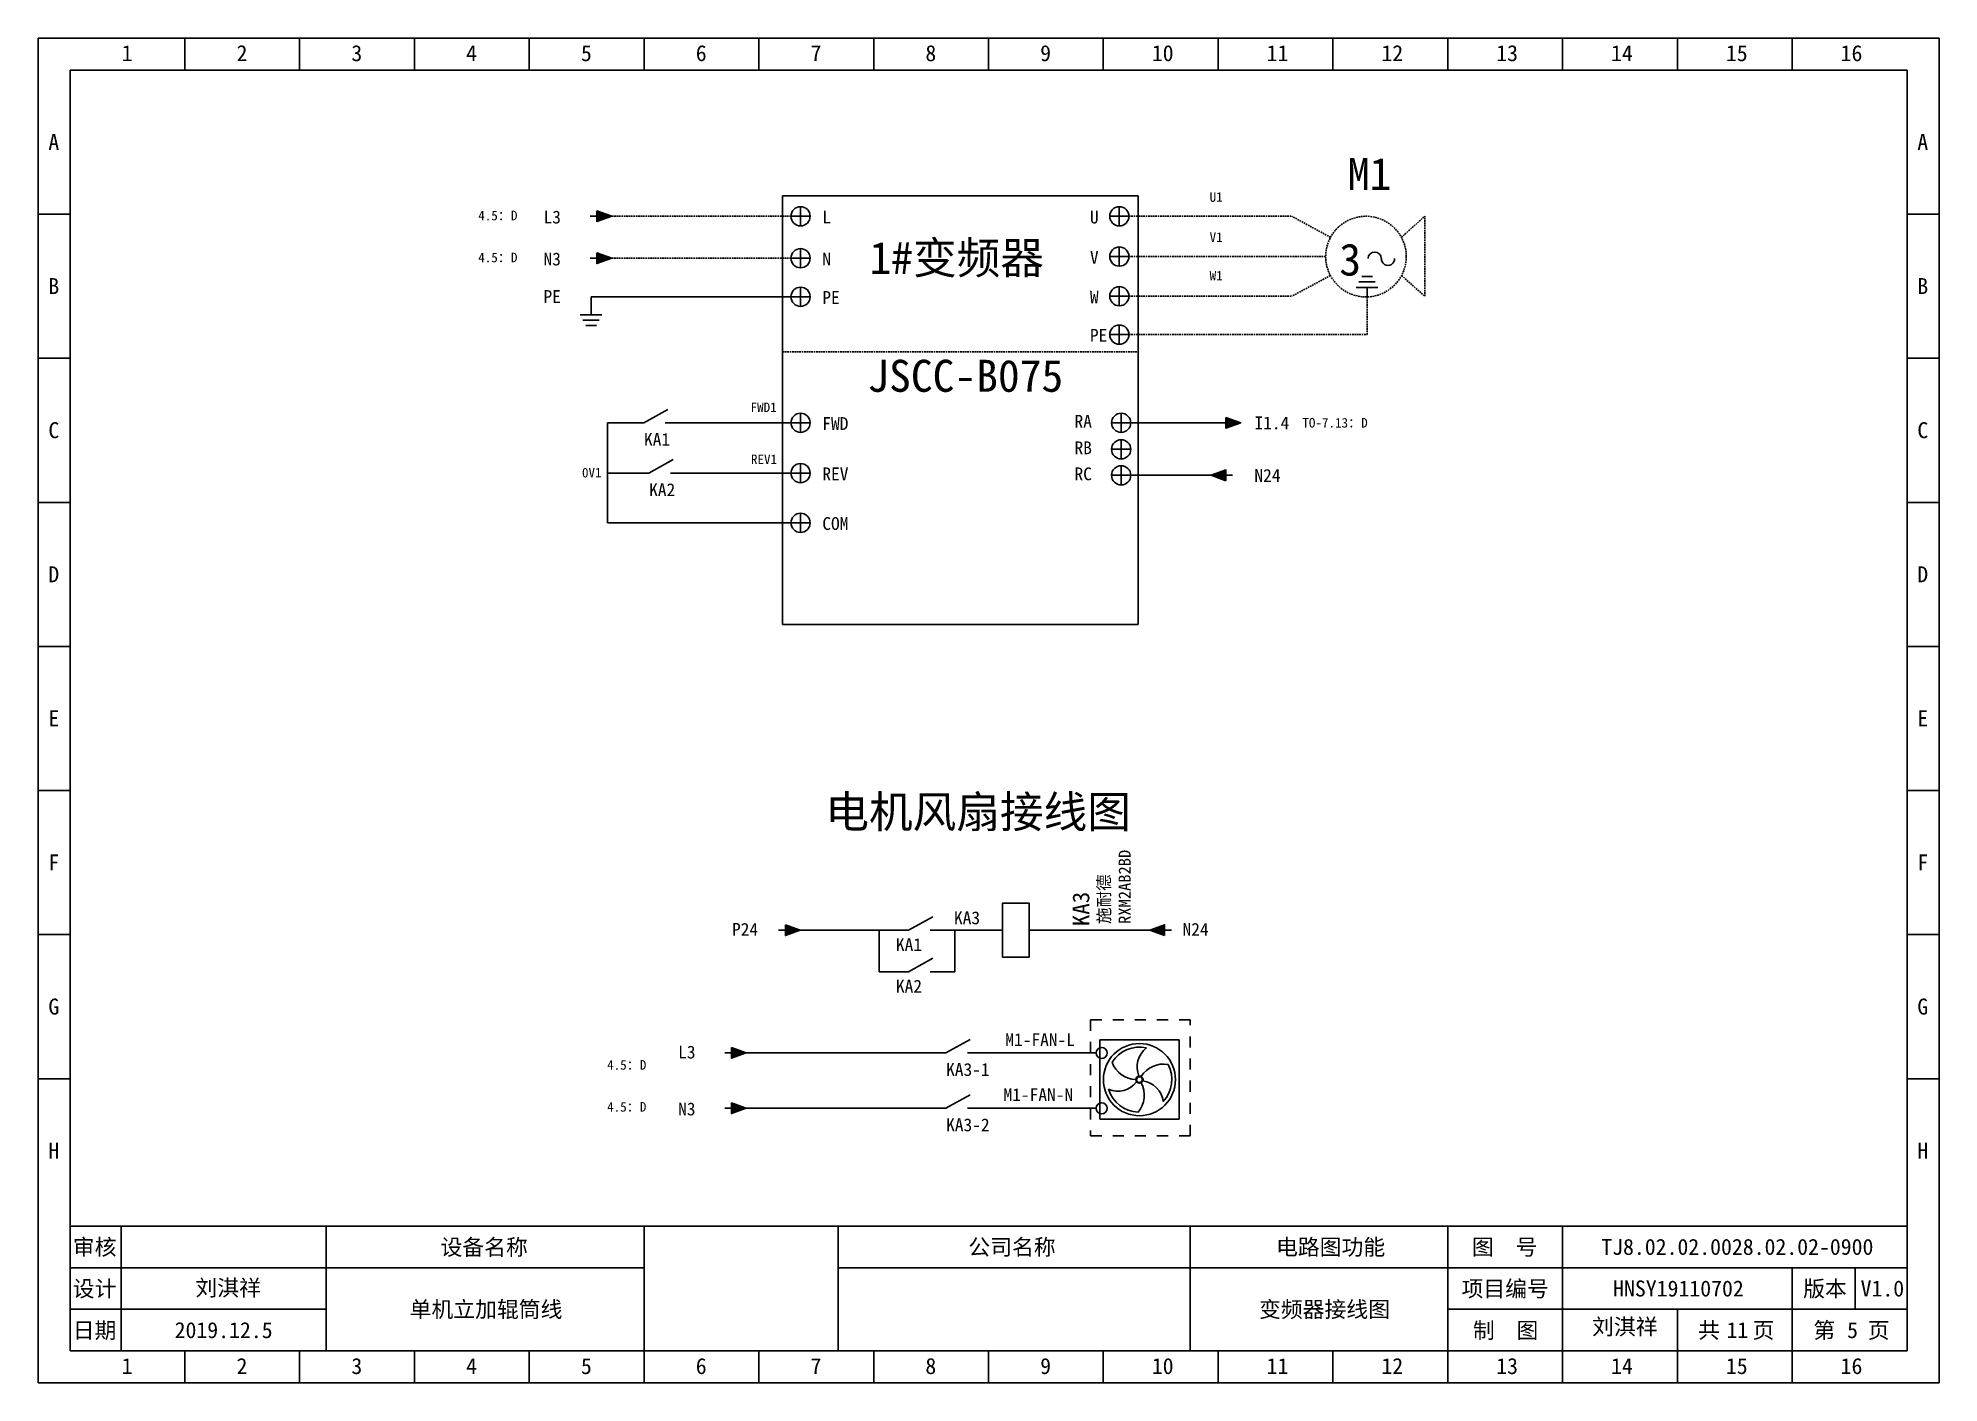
# Model space of a CAD drawing. Header units: millimetres. Extents: x 2035 to 3883, y 1511 to 1945.
# Drawn here: x 3267.8 to 3564.8, y 1735.4 to 1945.4 of the extents above; entities that cross this region are included whole.
import ezdxf
from ezdxf.enums import TextEntityAlignment as Align

# ---------------------------------------------------------------- set-up
doc = ezdxf.new("R2010")
doc.units = ezdxf.units.MM
doc.linetypes.add('EPL_DASH', pattern=[1, 0.5, -0.5])
doc.linetypes.add('HIDDEN', pattern=[0.375, 0.25, -0.125])
for name, color, linetype, lineweight in [('EPLAN300', 5, 'Continuous', 25), ('EPLAN302', 5, 'Continuous', 25), ('EPLAN305', 5, 'EPL_DASH', 25), ('EPLAN311', 1, 'Continuous', 25)]:
    doc.layers.add(name, color=color, linetype=linetype, lineweight=lineweight)
doc.styles.get("Standard").update_dxf_attribs({"font": 'arial.ttf'})
doc.styles.add('宋体', font='')
doc.styles.get('宋体').set_extended_font_data('宋体')

msp = doc.modelspace()

# ---------------------------------------------------------------- texts
at = {"style": '宋体'}
msp.add_text('M1', height=5, dxfattribs=at).set_placement((3472.46, 1921.65))
at = {"color": 5, "linetype": 'HIDDEN', "style": '宋体'}
for s, p in [('1#变频器', (3397.73, 1908.54)), ('电机风扇接线图', (3390.83, 1822.05))]:
    msp.add_text(s, height=5, dxfattribs=at).set_placement(p)
at = {"linetype": 'HIDDEN', "style": '宋体'}
msp.add_text('3', height=5, dxfattribs=at).set_placement((3471.13, 1908.27))
at = {"style": '宋体'}
for tag, p, height in [('U1', (3450.87, 1919.79), 1.5), ('V1', (3450.87, 1913.51), 1.5), ('W1', (3450.87, 1907.51), 1.5), ('FWD1', (3379.15, 1886.95), 1.5), ('I1.4', (3457.87, 1884.27), 2), ('REV1', (3379.21, 1878.83), 1.5), ('0V1', (3352.81, 1876.75), 1.5), ('N24', (3457.87, 1876.06), 2)]:
    msp.add_attdef(tag, p, '', height=height, dxfattribs=at)
at = {"color": 1, "style": '宋体'}
for tag, p in [('4.5：D', (3336.6, 1916.9)), ('4.5：D', (3336.6, 1910.35)), ('TO-7.13：D', (3465.36, 1884.54)), ('4.5：D', (3356.74, 1784.27)), ('4.5：D', (3356.74, 1777.72))]:
    msp.add_attdef(tag, p, '', height=1.5, dxfattribs=at)
at = {"linetype": 'HIDDEN', "style": '宋体'}
for tag, p in [('L3', (3346.8, 1916.41)), ('L', (3390.36, 1916.41)), ('U', (3432.17, 1916.41)), ('N3', (3346.8, 1909.86)), ('N', (3390.36, 1909.86)), ('V', (3432.17, 1910.12)), ('PE', (3346.8, 1904)), ('PE', (3390.36, 1903.85)), ('W', (3432.17, 1903.93)), ('PE', (3432.17, 1897.94)), ('FWD', (3390.36, 1884.17)), ('RA', (3429.76, 1884.52)), ('RB', (3429.76, 1880.38)), ('REV', (3390.36, 1876.31)), ('RC', (3429.76, 1876.31)), ('COM', (3390.36, 1868.55)), ('P24', (3376.25, 1805.19)), ('N24', (3446.64, 1805.19)), ('L3', (3367.83, 1786.03)), ('N3', (3367.83, 1777.14))]:
    msp.add_attdef(tag, p, '', height=2, dxfattribs=at)
at = {"color": 5, "style": '宋体'}
for tag, p, height in [('JSCC-B075', (3397.39, 1890.12), 5), ('KA1', (3362.5, 1881.69), 2), ('KA2', (3363.3, 1873.83), 2), ('KA3', (3410.93, 1806.99), 2), ('KA1', (3401.86, 1802.8), 2), ('KA2', (3401.86, 1796.31), 2), ('M1-FAN-L', (3418.95, 1787.95), 2), ('KA3-1', (3409.7, 1783.3), 2), ('M1-FAN-N', (3418.67, 1779.37), 2), ('KA3-2', (3409.7, 1774.66), 2)]:
    msp.add_attdef(tag, p, '', height=height, dxfattribs=at)
at = {"style": '宋体'}
for tag, text, p in [('TJ8.02.02.0028.02.02-0900', 'TJ8.01.01.0181.00.01-0900', (3533.32, 1756.61)), ('刘淇祥', '', (3297.53, 1750.22)), ('HNSY19110702', '####', (3524.12, 1750.11)), ('V1.0', '1.0', (3555.98, 1750.11)), ('单机立加辊筒线', '', (3337.82, 1746.86)), ('变频器接线图', '封页', (3468.82, 1746.86)), ('2019.12.5', '2019/09/23', (3296.82, 1743.61)), ('刘淇祥', '', (3515.74, 1744.15)), ('11', '02', (3533.32, 1743.61)), ('5', '01', (3551.32, 1743.61))]:
    msp.add_attdef(tag, text=text, height=2.5, dxfattribs=at).set_placement(p, align=Align.MIDDLE_CENTER)

# ---------------------------------------------------------------- blocks, each defined once
blk = doc.blocks.new('*U89')
blk.add_line((-2.5, 0), (2.5, 0))
blk = doc.blocks.new('*U90')
at = {"color": 0, "linetype": 'ByBlock', "lineweight": -2, "transparency": 16777216}
for p in [(0, 0), (0, -22.5), (0, -45), (0, -67.5), (0, -90), (0, -112.5), (0, -135)]:
    blk.add_blockref('*U89', p, dxfattribs=at)
blk = doc.blocks.new('*U91')
blk.add_line((-2.5, 0), (2.5, 0))
blk = doc.blocks.new('*U92')
at = {"color": 0, "linetype": 'ByBlock', "lineweight": -2, "transparency": 16777216}
for p in [(0, 0), (0, -22.5), (0, -45), (0, -67.5), (0, -90), (0, -112.5), (0, -135)]:
    blk.add_blockref('*U91', p, dxfattribs=at)
blk = doc.blocks.new('制图图框')
for p, q in [((-2700.08, 789.32), (-2403.08, 789.32)), ((-2700.08, 579.32), (-2700.08, 789.32)), ((-2700.08, 789.32), (-2700.08, 784.32)), ((-2700.08, 789.32), (-2695.08, 789.32)), ((-2677.15, 789.32), (-2677.15, 784.32)), ((-2659.21, 789.32), (-2659.21, 784.32)), ((-2641.27, 789.32), (-2641.27, 784.32)), ((-2623.33, 789.32), (-2623.33, 784.32)), ((-2605.4, 789.32), (-2605.4, 784.32)), ((-2587.46, 789.32), (-2587.46, 784.32)), ((-2569.52, 789.32), (-2569.52, 784.32)), ((-2551.58, 789.32), (-2551.58, 784.32)), ((-2533.65, 789.32), (-2533.65, 784.32)), ((-2515.71, 789.32), (-2515.71, 784.32)), ((-2497.77, 789.32), (-2497.77, 784.32)), ((-2479.83, 789.32), (-2479.83, 784.32)), ((-2461.9, 789.32), (-2461.9, 784.32)), ((-2443.96, 789.32), (-2443.96, 784.32)), ((-2426.02, 789.32), (-2426.02, 784.32)), ((-2403.08, 789.32), (-2403.08, 579.32)), ((-2403.08, 789.32), (-2403.08, 784.32)), ((-2695.08, 784.32), (-2408.08, 784.32)), ((-2695.08, 584.32), (-2695.08, 784.32)), ((-2408.08, 784.32), (-2408.08, 584.32)), ((-2408.08, 603.82), (-2695.08, 603.82)), ((-2687.08, 603.82), (-2687.08, 584.32)), ((-2655.08, 603.82), (-2655.08, 584.32)), ((-2655.08, 603.82), (-2655.08, 584.32)), ((-2605.4, 579.32), (-2605.4, 603.82)), ((-2575.08, 603.82), (-2575.08, 584.32)), ((-2575.08, 603.82), (-2575.08, 584.32)), ((-2575.08, 603.82), (-2575.08, 584.32)), ((-2520.08, 603.82), (-2520.08, 584.32)), ((-2479.83, 579.32), (-2479.83, 603.82)), ((-2461.9, 579.32), (-2461.9, 603.82)), ((-2655.08, 597.32), (-2695.08, 597.32)), ((-2605.4, 597.32), (-2655.08, 597.32)), ((-2408.08, 597.32), (-2575.08, 597.32)), ((-2426.02, 579.32), (-2426.02, 597.32)), ((-2416.18, 597.32), (-2416.18, 590.82)), ((-2655.08, 590.82), (-2695.08, 590.82)), ((-2408.08, 590.82), (-2479.83, 590.82)), ((-2443.96, 579.32), (-2443.96, 590.82)), ((-2695.08, 584.32), (-2408.08, 584.32)), ((-2677.15, 579.32), (-2677.15, 584.32)), ((-2659.21, 579.32), (-2659.21, 584.32)), ((-2641.27, 579.32), (-2641.27, 584.32)), ((-2623.33, 579.32), (-2623.33, 584.32)), ((-2587.46, 579.32), (-2587.46, 584.32)), ((-2569.52, 579.32), (-2569.52, 584.32)), ((-2551.58, 579.32), (-2551.58, 584.32)), ((-2533.65, 579.32), (-2533.65, 584.32)), ((-2515.71, 579.32), (-2515.71, 584.32)), ((-2497.77, 579.32), (-2497.77, 584.32)), ((-2403.08, 579.32), (-2700.08, 579.32))]:
    blk.add_line(p, q)
blk.add_blockref('*U90', (-2697.58, 761.82))
at = {"xscale": -1}
blk.add_blockref('*U92', (-2405.58, 761.82), dxfattribs=at)
at = {"style": '宋体'}
for s, p in [('1', (-2687.01, 785.71)), ('2', (-2669.07, 785.71)), ('3', (-2651.13, 785.71)), ('4', (-2633.2, 785.71)), ('5', (-2615.26, 785.71)), ('6', (-2597.32, 785.71)), ('7', (-2579.38, 785.71)), ('8', (-2561.45, 785.71)), ('9', (-2543.51, 785.71)), ('10', (-2526.07, 785.71)), ('11', (-2508.13, 785.71)), ('12', (-2490.2, 785.71)), ('13', (-2472.26, 785.71)), ('14', (-2454.32, 785.71)), ('15', (-2436.38, 785.71)), ('16', (-2418.45, 785.71)), ('A', (-2698.47, 771.84)), ('A', (-2406.47, 771.84)), ('B', (-2698.47, 749.34)), ('B', (-2406.47, 749.34)), ('C', (-2698.47, 726.84)), ('C', (-2406.47, 726.84)), ('D', (-2698.47, 704.34)), ('D', (-2406.47, 704.34)), ('E', (-2698.47, 681.84)), ('E', (-2406.47, 681.84)), ('F', (-2698.47, 659.34)), ('F', (-2406.47, 659.34)), ('G', (-2698.47, 636.84)), ('G', (-2406.47, 636.84)), ('H', (-2698.47, 614.34)), ('H', (-2406.47, 614.34)), ('审核', (-2694.65, 599.29)), ('设备名称', (-2637.2, 599.28)), ('公司名称', (-2554.73, 599.29)), ('电路图功能', (-2506.66, 599.29)), ('图  号', (-2476.05, 599.3)), ('设计', (-2694.66, 592.79)), ('项目编号', (-2477.68, 592.79)), ('版本', (-2424.3, 592.79)), ('日期', (-2694.66, 586.29)), ('制  图', (-2475.91, 586.28)), ('共   页', (-2440.72, 586.31)), ('第   页', (-2422.72, 586.3)), ('1', (-2687.01, 580.71)), ('2', (-2669.07, 580.71)), ('3', (-2651.13, 580.71)), ('4', (-2633.2, 580.71)), ('5', (-2615.26, 580.71)), ('6', (-2597.32, 580.71)), ('7', (-2579.38, 580.71)), ('8', (-2561.45, 580.71)), ('9', (-2543.51, 580.71)), ('10', (-2526.07, 580.71)), ('11', (-2508.13, 580.71)), ('12', (-2490.2, 580.71)), ('13', (-2472.26, 580.71)), ('14', (-2454.32, 580.71)), ('15', (-2436.38, 580.71)), ('16', (-2418.45, 580.71))]:
    blk.add_text(s, height=2.5, dxfattribs=at).set_placement(p)
blk = doc.blocks.new('箭头')
at = {"layer": 'EPLAN311', "linetype": 'Continuous', "lineweight": 25, "ltscale": 4}
blk.add_hatch(color=1, dxfattribs=at).paths.add_polyline_path([(0.875, 0.7), (2.8, 0), (0.875, -0.7)], flags=0)
at = {"layer": 'EPLAN311', "color": 1, "linetype": 'Continuous', "lineweight": 25, "ltscale": 4}
blk.add_line((0, 0), (0.875, 0), dxfattribs=at)
blk.add_lwpolyline([(0.875, 0.7), (2.8, 0), (0.875, -0.7)], close=True, dxfattribs=at)
at = {"color": 5}
blk.add_attdef('70_20010', text='', height=1.7535, dxfattribs=at).set_placement((3.5, -0.17535), align=Align.MIDDLE_LEFT)
blk = doc.blocks.new('接地标识')
at = {"layer": 'EPLAN300', "color": 5, "linetype": 'Continuous', "lineweight": 25, "ltscale": 4}
for p, q in [((0.7, 2.8), (-0.7, 2.8)), ((1.4, 1.4), (-1.4, 1.4)), ((1.05, 2.1), (-1.05, 2.1)), ((0, 0), (0, 1.4))]:
    blk.add_line(p, q, dxfattribs=at)
at = {"color": 5}
blk.add_attdef('17_20010', text='', height=1.7535, dxfattribs=at).set_placement((-2.8, 1.92465), align=Align.MIDDLE_RIGHT)
blk = doc.blocks.new('触点NO')
at = {"layer": 'EPLAN300', "color": 5, "linetype": 'Continuous', "lineweight": 25}
for p, q in [((0, 0), (0, -1.4)), ((0, -4.2), (0, -5.6))]:
    blk.add_line(p, q, dxfattribs=at)
at = {"layer": 'EPLAN300', "color": 5, "linetype": 'Continuous', "lineweight": 25, "ltscale": 4}
blk.add_line((0, -4.2), (-1.75, -1.05), dxfattribs=at)
at = {"color": 5}
blk.add_attdef('17_20010', text='', height=1.75, dxfattribs=at).set_placement((-2.8, -2.98), align=Align.MIDDLE_RIGHT)
blk = doc.blocks.new('_U5')
at = {"color": 7, "linetype": 'Continuous', "lineweight": 25}
for centre, radius, start, end in [((34.2, 17.5), 86.4, 157.30356, 232.3695), ((85.3, -51.9), 95.9, 110.18694, 177.72363)]:
    blk.add_arc(centre, radius, start, end, dxfattribs=at)
blk = doc.blocks.new('_U7')
blk.add_blockref('_U5', (18517.8, 9069.5))
for p, rotation in [((18449.1, 8986.9), 120.0000000000103), ((18555, 8968.7), 239.9999999999896)]:
    blk.add_blockref('_U5', p, dxfattribs=dict(rotation=rotation))
blk = doc.blocks.new('风扇')
at = {"color": 7, "linetype": 'Continuous', "lineweight": 25}
for p, q in [((18363.9, 9151.8), (18650.7, 9151.8)), ((18363.9, 8865), (18363.9, 9151.8)), ((18650.7, 8865), (18650.7, 9151.8)), ((18363.9, 8865), (18650.7, 8865))]:
    blk.add_line(p, q, dxfattribs=at)
for radius in [130.4, 13, 10.4]:
    blk.add_circle((18507.3, 9008.4), radius, dxfattribs=at)
for start, end in [(107.35638, 177.70393), (347.35638, 57.70393), (227.35638, 297.70393)]:
    blk.add_arc((18507.3, 9008.4), 117.4, start, end, dxfattribs=at)
blk.add_blockref('_U7', (0, 0))
blk = doc.blocks.new('EPLSYM_LibrarySPECIAL_Symbol17_Variant0_Placement1')
at = {"layer": 'EPLAN302', "color": 5, "linetype": 'Continuous', "lineweight": 25, "ltscale": 4}
blk.add_line((0, 1), (0, 4), dxfattribs=at)
blk.add_circle((0, 0), 1, dxfattribs=at)
at = {"color": 5}
blk.add_attdef('17_20039', text='', height=1.3026, dxfattribs=at).set_placement((2.3, 1.5), align=Align.BOTTOM_LEFT)
at = {"color": 0}
blk.add_attdef('17_20036', text='', height=1.8036, dxfattribs=at).set_placement((0, -1.36072), align=Align.TOP_CENTER)
blk = doc.blocks.new('EPLSYM_LibrarySPECIAL_Symbol0_Variant0_Placement-12')
at = {"layer": 'EPLAN305', "color": 5, "linetype": 'EPL_DASH', "lineweight": 25, "ltscale": 4}
blk.add_lwpolyline([(0, -18), (21, -18), (21, 0), (0, 0)], close=True, dxfattribs=at)
at = {"color": 5}
blk.add_attdef('17_20010', text='', height=2.505, dxfattribs=at).set_placement((-1.5, -1.001), align=Align.TOP_RIGHT)
at = {"color": 73}
blk.add_attdef('17_20300', text='', height=1.8036, dxfattribs=at).set_placement((-1.5, -5.13947), align=Align.TOP_RIGHT)
at = {"color": 0}
for tag, p in [('17_20027', (-1.5, -8.22017)), ('17_20901[1]', (-1.5, -11.30087)), ('17_20011', (-1.5, -14.38157)), ('17_20025', (-1.5, -17.46227)), ('17_20024', (-1.5, -20.54297))]:
    blk.add_attdef(tag, text='', height=1.8036, dxfattribs=at).set_placement(p, align=Align.TOP_RIGHT)
blk = doc.blocks.new('继电器线圈')
at = {"color": 5, "linetype": 'Continuous', "lineweight": 25}
for p, q in [((0, 4.2), (0, 5.6)), ((0, 1.4), (0, 0))]:
    blk.add_line(p, q, dxfattribs=at)
blk.add_lwpolyline([(-2.8, 1.4), (2.8, 1.4), (2.8, 4.2), (-2.8, 4.2)], close=True, dxfattribs=at)
at = {"color": 0, "style": '宋体'}
for tag, p in [('01', (0.42, 4.87)), ('02', (0.42, -0.54)), ('04', (0.65, -7)), ('05', (0.65, -9.16))]:
    blk.add_attdef(tag, p, '', height=1.26, dxfattribs=at)
at = {"color": 5, "style": '宋体'}
blk.add_attdef('03', (0.42, -4.85), '', height=1.75, dxfattribs=at)

# ---------------------------------------------------------------- linework, layer by layer
for p, q in [((3384.14, 1920.72), (3384.14, 1853.77)), ((3439.7, 1920.72), (3384.14, 1920.72)), ((3386.96, 1917.53), (3386.96, 1919.03)), ((3436.76, 1917.53), (3436.76, 1919.03)), ((3439.7, 1853.77), (3439.7, 1920.72)), ((3386.96, 1917.53), (3385.46, 1917.53)), ((3386.96, 1917.53), (3388.46, 1917.53)), ((3386.96, 1917.53), (3386.96, 1916.03)), ((3436.76, 1917.53), (3435.26, 1917.53)), ((3436.76, 1917.53), (3438.26, 1917.53)), ((3436.76, 1917.53), (3436.76, 1916.03)), ((3436.76, 1911.24), (3436.76, 1912.74)), ((3386.96, 1910.98), (3385.46, 1910.98)), ((3386.96, 1910.98), (3386.96, 1912.48)), ((3386.96, 1910.98), (3388.46, 1910.98)), ((3386.96, 1910.98), (3386.96, 1909.48)), ((3436.76, 1911.24), (3435.26, 1911.24)), ((3436.76, 1911.24), (3438.26, 1911.24)), ((3436.76, 1911.24), (3436.76, 1909.74)), ((3386.96, 1904.96), (3354.23, 1904.96)), ((3354.23, 1904.96), (3354.23, 1903.81)), ((3386.96, 1904.96), (3385.46, 1904.96)), ((3386.96, 1904.96), (3386.96, 1906.46)), ((3386.96, 1904.96), (3388.46, 1904.96)), ((3386.96, 1904.96), (3386.96, 1903.46)), ((3436.76, 1905.05), (3435.26, 1905.05)), ((3436.76, 1905.05), (3436.76, 1906.55)), ((3436.76, 1905.05), (3438.26, 1905.05)), ((3436.76, 1905.05), (3436.76, 1903.55)), ((3436.76, 1899.05), (3435.26, 1899.05)), ((3436.76, 1899.05), (3436.76, 1900.55)), ((3436.76, 1899.05), (3438.26, 1899.05)), ((3436.76, 1899.05), (3436.76, 1897.55)), ((3386.96, 1885.28), (3386.96, 1886.78)), ((3437.05, 1885.28), (3437.05, 1886.78)), ((3356.81, 1869.66), (3356.81, 1885.28)), ((3356.81, 1885.28), (3361.58, 1885.28)), ((3373.24, 1885.28), (3367.5, 1885.28)), ((3373.24, 1885.28), (3379.96, 1885.28)), ((3386.96, 1885.28), (3379.96, 1885.28)), ((3386.96, 1885.28), (3385.46, 1885.28)), ((3386.96, 1885.28), (3388.46, 1885.28)), ((3386.96, 1885.28), (3386.96, 1883.78)), ((3437.05, 1885.28), (3435.55, 1885.28)), ((3437.05, 1885.28), (3438.55, 1885.28)), ((3437.05, 1885.28), (3437.05, 1883.78)), ((3437.05, 1885.28), (3452.37, 1885.28)), ((3437.05, 1881.14), (3435.55, 1881.14)), ((3437.05, 1881.14), (3437.05, 1882.64)), ((3437.05, 1881.14), (3438.55, 1881.14)), ((3437.05, 1881.14), (3437.05, 1879.64)), ((3356.81, 1877.43), (3361.58, 1877.43)), ((3373.24, 1877.43), (3367.5, 1877.43)), ((3373.24, 1877.43), (3379.96, 1877.43)), ((3386.96, 1877.43), (3379.96, 1877.43)), ((3386.96, 1877.43), (3385.46, 1877.43)), ((3386.96, 1877.43), (3386.96, 1878.93)), ((3386.96, 1877.43), (3388.46, 1877.43)), ((3386.96, 1877.43), (3386.96, 1875.93)), ((3437.05, 1877.08), (3435.55, 1877.08)), ((3437.05, 1877.08), (3437.05, 1878.58)), ((3437.05, 1877.08), (3438.55, 1877.08)), ((3437.05, 1877.08), (3437.05, 1875.58)), ((3437.05, 1877.08), (3452.37, 1877.08)), ((3386.96, 1869.66), (3386.96, 1871.16)), ((3386.96, 1869.66), (3356.81, 1869.66)), ((3386.96, 1869.66), (3385.46, 1869.66)), ((3386.96, 1869.66), (3388.46, 1869.66)), ((3386.96, 1869.66), (3386.96, 1868.16)), ((3384.14, 1853.77), (3439.7, 1853.77)), ((3402.15, 1806.06), (3383.54, 1806.06)), ((3399.24, 1799.57), (3399.24, 1806.06)), ((3416.4, 1806.06), (3408.87, 1806.06)), ((3411.04, 1799.57), (3411.04, 1806.06)), ((3424.8, 1806.06), (3441.53, 1806.06)), ((3402.15, 1799.57), (3399.24, 1799.57)), ((3408.87, 1799.57), (3411.04, 1799.57)), ((3407.98, 1786.89), (3375.11, 1786.89)), ((3430.55, 1786.89), (3414.7, 1786.9)), ((3407.98, 1778.25), (3375.11, 1778.25)), ((3430.55, 1778.25), (3414.7, 1778.26))]:
    msp.add_line(p, q)
at = {"linetype": 'HIDDEN'}
for p, q in [((3386.96, 1917.53), (3354.09, 1917.53)), ((3436.76, 1917.53), (3463.71, 1917.53)), ((3469.76, 1914.24), (3463.71, 1917.53)), ((3480.84, 1914.24), (3484.48, 1917.53)), ((3484.48, 1905.05), (3484.48, 1917.53)), ((3386.96, 1910.98), (3354.09, 1910.98)), ((3436.76, 1911.24), (3463.71, 1911.24)), ((3469, 1911.24), (3463.71, 1911.24)), ((3469.74, 1908.27), (3463.71, 1905.05)), ((3480.86, 1908.27), (3484.48, 1905.05)), ((3436.76, 1905.05), (3463.71, 1905.05)), ((3475.48, 1899.05), (3475.48, 1904.94)), ((3436.76, 1899.05), (3475.48, 1899.05)), ((3384.14, 1896.37), (3439.7, 1896.37))]:
    msp.add_line(p, q, dxfattribs=at)
for centre in [(3386.96, 1917.53), (3436.76, 1917.53), (3436.76, 1911.24), (3386.96, 1910.98), (3386.96, 1904.96), (3436.76, 1905.05), (3436.76, 1899.05), (3386.96, 1885.28), (3437.05, 1885.28), (3437.05, 1881.14), (3386.96, 1877.43), (3437.05, 1877.08), (3386.96, 1869.66)]:
    msp.add_circle(centre, 1.5)
msp.add_circle((3475.3, 1911.24), 6.3, dxfattribs=at)
for centre, start, end in [((3476.66, 1910.9), 3.1337, 176.8663), ((3476.66, 1910.9), 346.1978, 346.1978), ((3478.74, 1910.9), 176.8663, 3.1337)]:
    msp.add_arc(centre, 1.04, start, end)

# ---------------------------------------------------------------- block references
msp.add_blockref('制图图框', (5967.91, 1156.04))
at = {"linetype": 'HIDDEN', "xscale": 1.2, "yscale": 1.2, "zscale": 1.2}
for name, p in [('箭头', (3354.09, 1917.53)), ('箭头', (3354.09, 1910.98)), ('接地标识', (3475.47, 1904.75)), ('箭头', (3383.54, 1806.06)), ('箭头', (3375.11, 1786.89)), ('箭头', (3375.11, 1778.25))]:
    msp.add_blockref(name, p, dxfattribs=at)
at = {"linetype": 'HIDDEN', "xscale": 1.2, "yscale": 1.2, "zscale": 1.2, "rotation": 180}
msp.add_blockref('接地标识', (3354.23, 1903.81), dxfattribs=at)
at = {"xscale": 1.2, "yscale": 1.2, "zscale": 1.2}
for name, p, rotation in [('触点NO', (3367.5, 1885.28), 270), ('触点NO', (3368.3, 1877.43), 270), ('箭头', (3454.47, 1877.08), 180), ('触点NO', (3408.87, 1806.06), 270), ('箭头', (3444.89, 1806.06), 180), ('触点NO', (3408.87, 1799.57), 270), ('触点NO', (3414.7, 1786.9), 270), ('触点NO', (3414.7, 1778.26), 270)]:
    msp.add_blockref(name, p, dxfattribs=dict(at, rotation=rotation))
msp.add_blockref('箭头', (3452.37, 1885.28), dxfattribs=at)
at = {"color": 5, "linetype": 'HIDDEN', "xscale": 1.5, "yscale": 1.5, "zscale": 1.5, "rotation": 90}
msp.add_blockref('继电器线圈', (3424.8, 1806.06), dxfattribs=at).add_auto_attribs({'05': 'RXM2AB2BD', '04': '施耐德', '03': 'KA3'})
at = {"color": 5, "linetype": 'ByBlock', "lineweight": 15, "xscale": 0.8640000000000001, "yscale": 0.8640000000000001, "zscale": 0.8640000000000001, "rotation": 90}
msp.add_blockref('EPLSYM_LibrarySPECIAL_Symbol0_Variant0_Placement-12', (3432.28, 1773.93), dxfattribs=at)
at = {"color": 0, "linetype": 'ByBlock', "lineweight": 15, "rotation": 90}
for name, p, xscale, yscale, zscale in [('风扇', (3829.07, 983.21), 0.04320000000000001, 0.04320000000000001, 0.04320000000000001), ('EPLSYM_LibrarySPECIAL_Symbol17_Variant0_Placement1', (3434.01, 1786.89), 0.8640000000000001, 0.8640000000000001, 0.8640000000000001), ('EPLSYM_LibrarySPECIAL_Symbol17_Variant0_Placement1', (3434.01, 1778.25), 0.8640000000000001, 0.8640000000000001, 0.8640000000000001)]:
    msp.add_blockref(name, p, dxfattribs=dict(at, xscale=xscale, yscale=yscale, zscale=zscale))

msp.set_redraw_order([(e.dxf.handle, doc.entitydb.next_handle()) for e in msp.query("TEXT MTEXT ATTDEF DIMENSION ARC_DIMENSION")])  # texts and dimensions are drawn at this point

doc.saveas('drawing.dxf')
